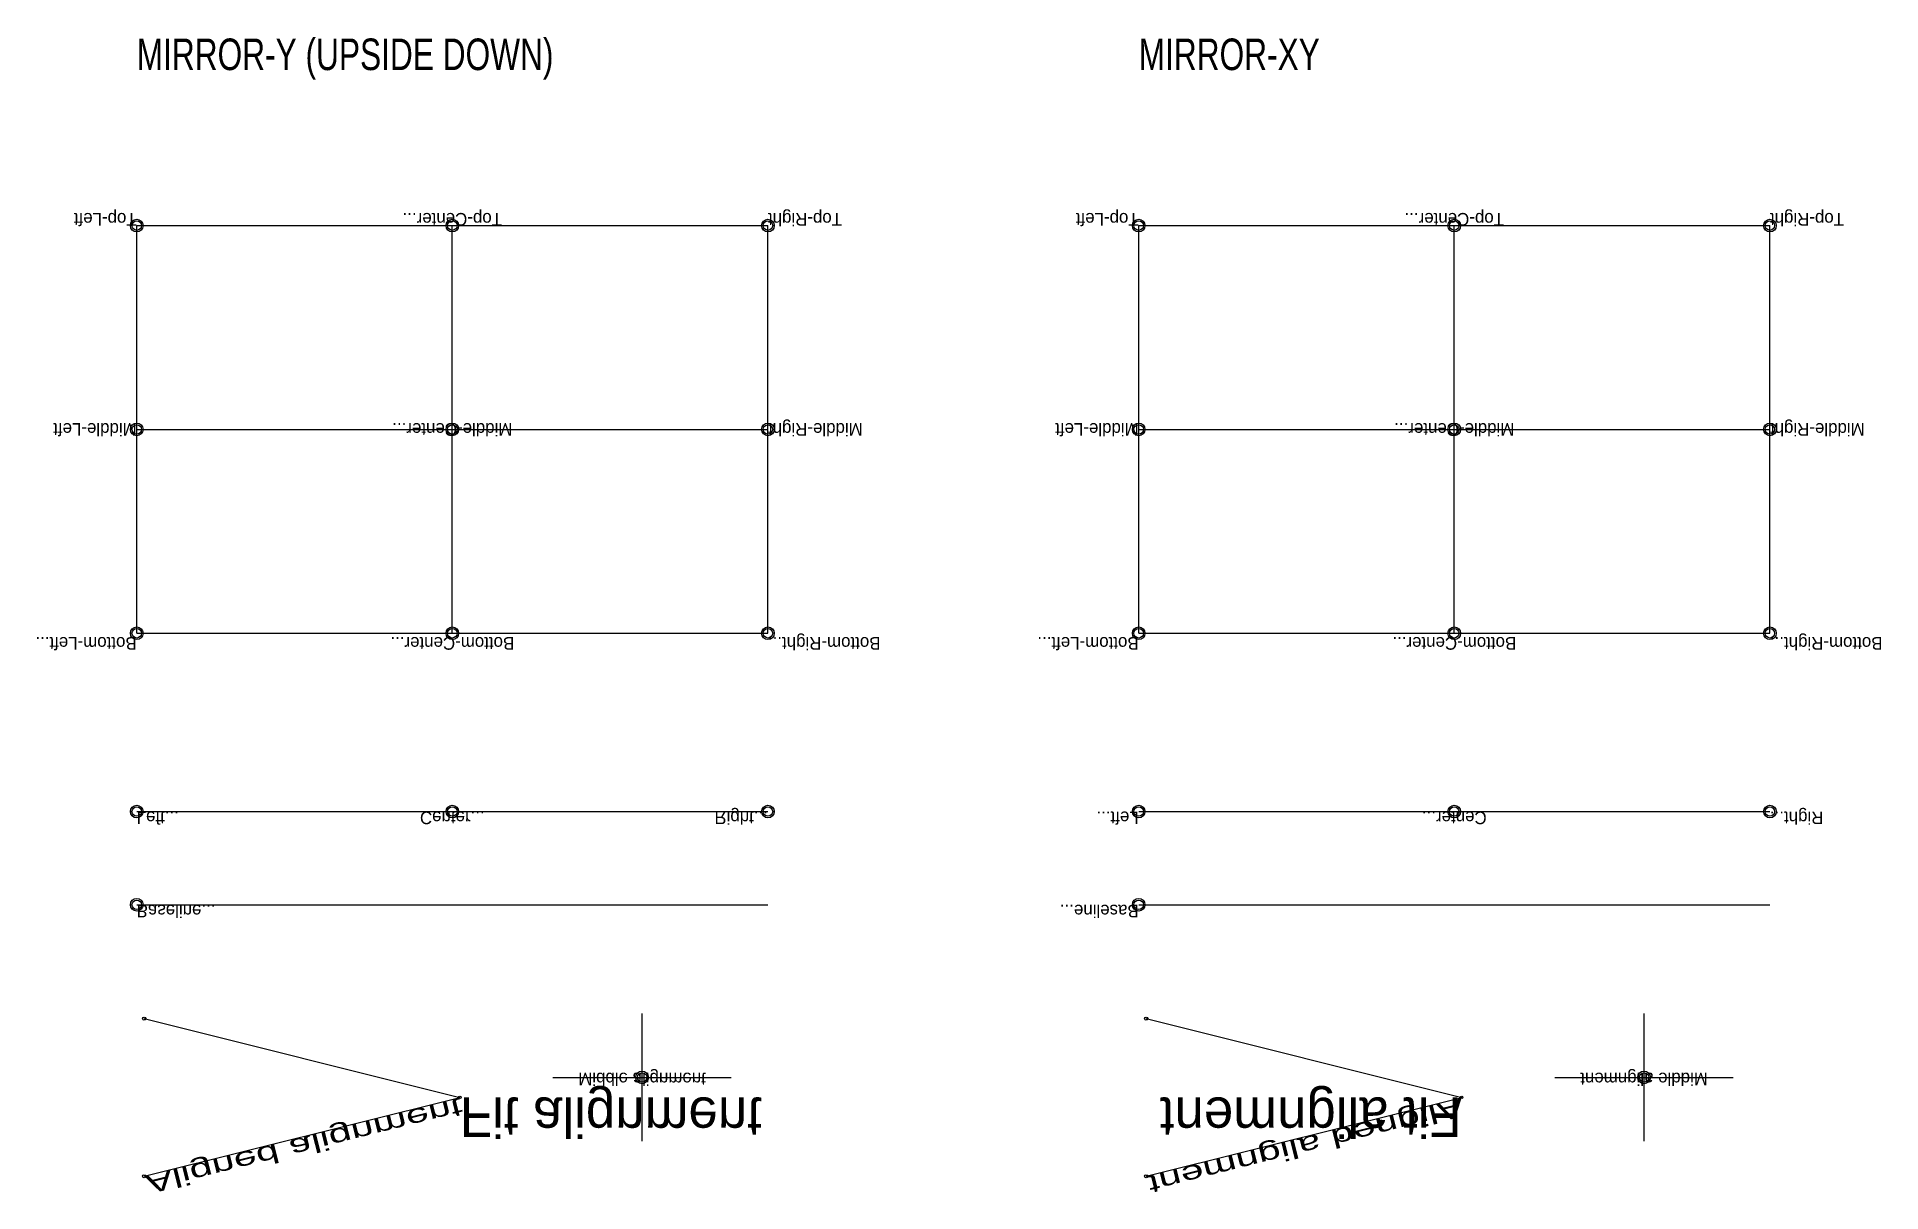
# Model space of a CAD drawing. Header units: metres. Extents: x -2 to 102, y 29 to 61.
# Drawn here: x 72.63 to 101.84, y 43.15 to 61.46 of the extents above; entities that cross this region are included whole.
import ezdxf
from ezdxf.enums import TextEntityAlignment as Align

# ---------------------------------------------------------------- set-up
doc = ezdxf.new("R2010")
doc.units = ezdxf.units.M
doc.layers.add('INSERT_POINTS', color=7, linetype='Continuous')
doc.styles.add('Stacked', font='txt')

msp = doc.modelspace()

# ---------------------------------------------------------------- texts
at = {"color": 3, "width": 0.75}
for s, p in [('MIRROR-Y (UPSIDE DOWN)', (74.209, 60.937)), ('MIRROR-XY', (90.082, 60.937))]:
    msp.add_text(s, height=0.5, dxfattribs=at).set_placement(p)
at = {"color": 2, "style": 'Stacked', "text_generation_flag": 6}
for p in [(74.209, 58.472), (90.082, 58.472)]:
    msp.add_text('Top-Left', height=0.2, dxfattribs=at).set_placement(p, align=Align.TOP_LEFT)
for p in [(79.209, 58.472), (95.082, 58.472)]:
    msp.add_text('Top-Center...', height=0.2, dxfattribs=at).set_placement(p, align=Align.TOP_CENTER)
for p in [(84.209, 58.472), (100.082, 58.472)]:
    msp.add_text('Top-Right', height=0.2, dxfattribs=at).set_placement(p, align=Align.TOP_RIGHT)
for p in [(74.209, 55.241), (90.082, 55.241)]:
    msp.add_text('Middle-Left', height=0.2, dxfattribs=at).set_placement(p, align=Align.MIDDLE_LEFT)
for p in [(79.209, 55.241), (95.082, 55.241)]:
    msp.add_text('Middle-Center...', height=0.2, dxfattribs=at).set_placement(p, align=Align.MIDDLE_CENTER)
for p in [(84.209, 55.241), (100.082, 55.241)]:
    msp.add_text('Middle-Right', height=0.2, dxfattribs=at).set_placement(p, align=Align.MIDDLE_RIGHT)
for p in [(84.209, 52.01), (100.082, 52.01)]:
    msp.add_text('Bottom-Right...', height=0.2, dxfattribs=at).set_placement(p, align=Align.BOTTOM_RIGHT)
for p in [(74.209, 52.01), (90.082, 52.01)]:
    msp.add_text('Bottom-Left...', height=0.2, dxfattribs=at).set_placement(p, align=Align.BOTTOM_LEFT)
for p in [(79.209, 52.01), (95.082, 52.01)]:
    msp.add_text('Bottom-Center...', height=0.2, dxfattribs=at).set_placement(p, align=Align.BOTTOM_CENTER)
at = {"color": 3, "style": 'Stacked'}
for s, text_generation_flag, p in [('Left...', 4, (74.209, 49.185)), ('Left...', 6, (90.082, 49.185)), ('Baseline...', 4, (74.209, 47.707)), ('Baseline...', 6, (90.082, 47.707))]:
    msp.add_text(s, height=0.2, dxfattribs=dict(at, text_generation_flag=text_generation_flag)).set_placement(p)
for text_generation_flag, p in [(4, (79.209, 49.185)), (6, (95.082, 49.185))]:
    msp.add_text('Center...', height=0.2, dxfattribs=dict(at, text_generation_flag=text_generation_flag)).set_placement(p, align=Align.CENTER)
for text_generation_flag, p in [(4, (84.209, 49.185)), (6, (100.082, 49.185))]:
    msp.add_text('Right...', height=0.2, dxfattribs=dict(at, text_generation_flag=text_generation_flag)).set_placement(p, align=Align.RIGHT)
for text_generation_flag, p in [(4, (82.215, 44.97)), (6, (98.088, 44.97))]:
    msp.add_text('Middle alignment', height=0.2, dxfattribs=dict(at, text_generation_flag=text_generation_flag)).set_placement(p, align=Align.MIDDLE)
for text_generation_flag, p, p2 in [(4, (79.328, 44.653), (79.328, 44.653)), (6, (95.201, 44.653), (95.201, 44.653))]:
    msp.add_text('Fit alignment', height=0.625, dxfattribs=dict(at, text_generation_flag=text_generation_flag)).set_placement(p, p2, align=Align.FIT)
for rotation, text_generation_flag, p, p2 in [(104.0362, 4, (74.328, 43.403), (79.328, 44.653)), (284.0362, 6, (90.201, 43.403), (95.201, 44.653))]:
    msp.add_text('Aligned alignment', height=0.29448, rotation=rotation, dxfattribs=dict(at, text_generation_flag=text_generation_flag)).set_placement(p, p2, align=Align.ALIGNED)

# ---------------------------------------------------------------- linework, layer by layer
at = {"color": 5}
for p, q in [((74.209, 52.01), (74.209, 58.472)), ((74.209, 58.472), (84.209, 58.472)), ((79.209, 52.01), (79.209, 58.472)), ((84.209, 52.01), (84.209, 58.472)), ((90.082, 52.01), (90.082, 58.472)), ((90.082, 58.472), (100.082, 58.472)), ((95.082, 52.01), (95.082, 58.472)), ((100.082, 52.01), (100.082, 58.472)), ((74.209, 55.241), (84.209, 55.241)), ((90.082, 55.241), (100.082, 55.241)), ((74.209, 52.01), (84.209, 52.01)), ((90.082, 52.01), (100.082, 52.01)), ((74.209, 49.185), (84.209, 49.185)), ((90.082, 49.185), (100.082, 49.185)), ((74.209, 47.707), (84.209, 47.707)), ((90.082, 47.707), (100.082, 47.707)), ((74.328, 45.903), (79.328, 44.653)), ((82.215, 43.958), (82.215, 45.982)), ((90.201, 45.903), (95.201, 44.653)), ((98.088, 43.958), (98.088, 45.982)), ((80.801, 44.97), (83.628, 44.97)), ((96.674, 44.97), (99.502, 44.97)), ((74.328, 43.403), (79.328, 44.653)), ((90.201, 43.403), (95.201, 44.653))]:
    msp.add_line(p, q, dxfattribs=at)
at = {"layer": 'INSERT_POINTS', "color": 1}
for centre, radius in [((74.209, 58.472), 0.1), ((79.209, 58.472), 0.1), ((84.209, 58.472), 0.1), ((90.082, 58.472), 0.1), ((95.082, 58.472), 0.1), ((100.082, 58.472), 0.1), ((74.209, 55.241), 0.1), ((79.209, 55.241), 0.1), ((84.209, 55.241), 0.1), ((90.082, 55.241), 0.1), ((95.082, 55.241), 0.1), ((100.082, 55.241), 0.1), ((74.209, 52.01), 0.1), ((79.209, 52.01), 0.1), ((84.209, 52.01), 0.1), ((90.082, 52.01), 0.1), ((95.082, 52.01), 0.1), ((100.082, 52.01), 0.1), ((74.209, 49.185), 0.1), ((79.209, 49.185), 0.1), ((84.209, 49.185), 0.1), ((90.082, 49.185), 0.1), ((95.082, 49.185), 0.1), ((100.082, 49.185), 0.1), ((74.209, 47.707), 0.1), ((90.082, 47.707), 0.1), ((74.328, 45.903), 0.025), ((90.201, 45.903), 0.025), ((82.215, 44.97), 0.1), ((98.088, 44.97), 0.1), ((74.328, 43.403), 0.025), ((90.201, 43.403), 0.025)]:
    msp.add_circle(centre, radius, dxfattribs=at)
at = {"layer": 'INSERT_POINTS', "color": 2}
for centre, radius in [((74.209, 58.472), 0.075), ((79.209, 58.472), 0.075), ((84.209, 58.472), 0.075), ((90.082, 58.472), 0.075), ((95.082, 58.472), 0.075), ((100.082, 58.472), 0.075), ((74.209, 55.241), 0.075), ((79.209, 55.241), 0.075), ((84.209, 55.241), 0.075), ((90.082, 55.241), 0.075), ((95.082, 55.241), 0.075), ((100.082, 55.241), 0.075), ((74.209, 52.01), 0.075), ((79.209, 52.01), 0.075), ((84.209, 52.01), 0.075), ((90.082, 52.01), 0.075), ((95.082, 52.01), 0.075), ((100.082, 52.01), 0.075), ((74.209, 49.185), 0.075), ((79.209, 49.185), 0.075), ((84.209, 49.185), 0.075), ((90.082, 49.185), 0.075), ((95.082, 49.185), 0.075), ((100.082, 49.185), 0.075), ((74.209, 47.707), 0.075), ((90.082, 47.707), 0.075), ((82.215, 44.97), 0.075), ((98.088, 44.97), 0.075), ((79.328, 44.653), 0.0187), ((79.328, 44.653), 0.0187), ((95.201, 44.653), 0.0187), ((95.201, 44.653), 0.0187)]:
    msp.add_circle(centre, radius, dxfattribs=at)

msp.set_redraw_order([(e.dxf.handle, doc.entitydb.next_handle()) for e in msp.query("TEXT MTEXT ATTDEF DIMENSION ARC_DIMENSION")])  # texts and dimensions are drawn at this point

doc.saveas('drawing.dxf')
